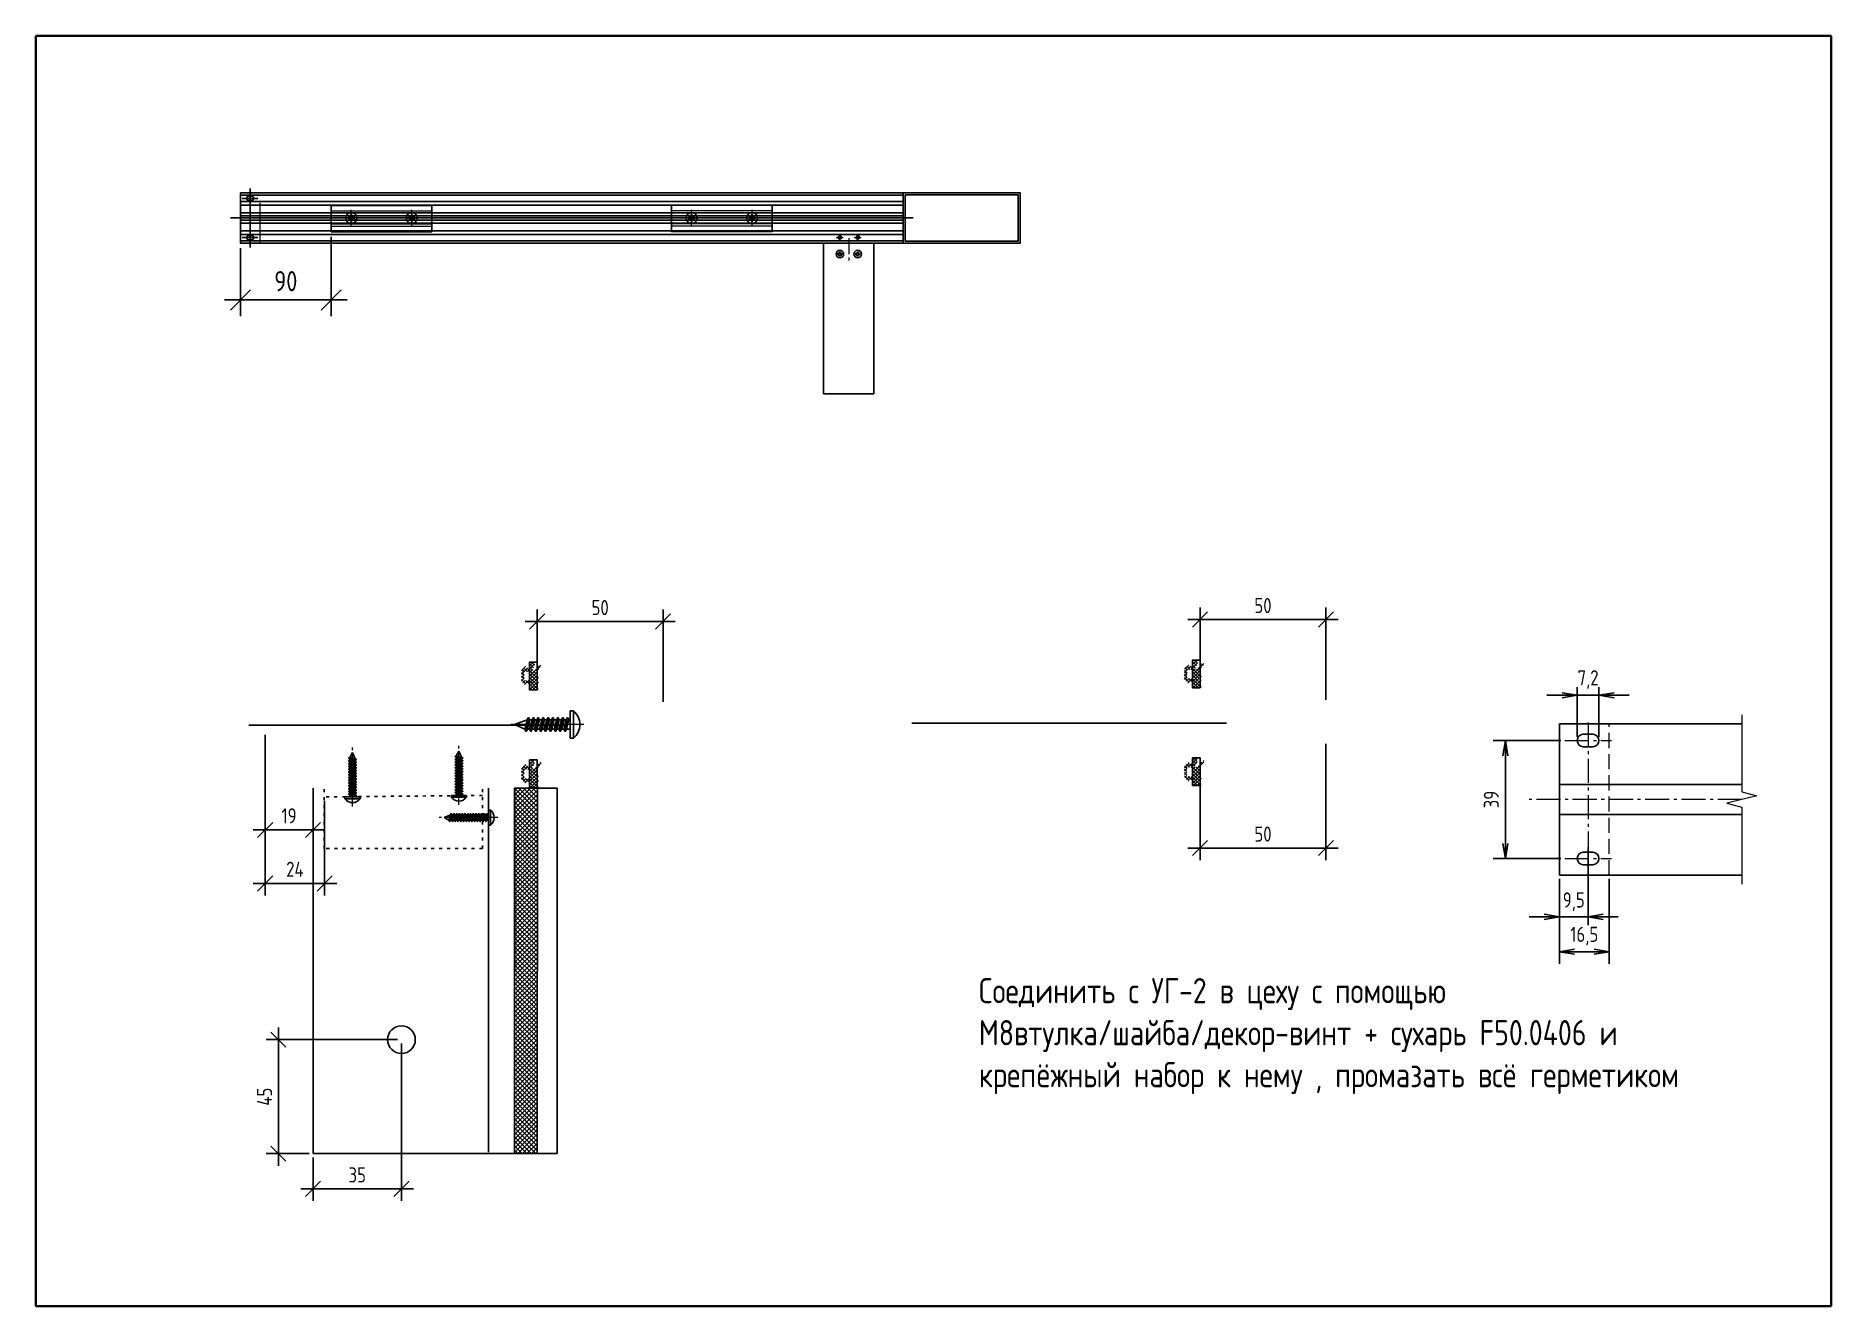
# Model space of a CAD drawing. Header units: millimetres. Extents: x 81 to 148571, y -49 to 131555.
# Drawn here: x 29060 to 30842, y 32188 to 33448 of the extents above; entities that cross this region are included whole.
import ezdxf

# ---------------------------------------------------------------- set-up
doc = ezdxf.new("R2010")
doc.units = ezdxf.units.MM
for name, pattern in [('CENTER', [50.8, 31.75, -6.35, 6.35, -6.35]), ('GOST2.303 4', [7, 5, -2, 0]), ('GOST2.303 6', [12, 8, -1.5, 1, -1.5]), ('OGLT1', [4, 1.5, -2.5])]:
    doc.linetypes.add(name, pattern=pattern)
for name, color, linetype, lineweight in [('F50 (Ригель)', 4, 'Continuous', 30), ('Оси', 1, 'GOST2.303 6', 18), ('Размеры', 7, 'Continuous', 25), ('Тонкая', 7, 'Continuous', 0), ('Уплотнитель', 3, 'Continuous', 25)]:
    doc.layers.add(name, color=color, linetype=linetype, lineweight=lineweight)
doc.layers.add('printme', color=5, linetype='Continuous', lineweight=40, plot=False)
for name, color, linetype in [('Крепеж', 7, 'Continuous'), ('Опоры_под_стекло', 242, 'Continuous'), ('РАЗМЕРЫ-ВЫНОСКИ', 4, 'Continuous'), ('Сухари', 7, 'Continuous')]:
    doc.layers.add(name, color=color, linetype=linetype)
doc.styles.add('GOST 2.304', font='CS_Gost2304.shx')
doc.styles.get("Standard").update_dxf_attribs({"font": 'arial.ttf'})
doc.styles.add('ГОСТ 2.304', font='CS_Gost2304.shx')
doc.dimstyles.new('ISO-25', dxfattribs={"dimtxt": 2.5, "dimasz": 2.5, "dimexe": 1.25, "dimexo": 0.625, "dimtad": 1, "dimtxsty": 'Standard', "dimcen": 2.5, "dimadec": 0, "dimazin": 0, "dimtfac": 1, "dimtmove": 0, "dimatfit": 3, "dimfxl": 1, "dimarcsym": 0})
doc.dimstyles.new('СПДС', dxfattribs={"dimscale": 100, "dimtxt": 2.5, "dimasz": 2.5, "dimexe": 2, "dimexo": 0.625, "dimgap": 1, "dimtad": 1, "dimdec": 0, "dimtxsty": 'ГОСТ 2.304', "dimblk": 'OBLIQUE', "dimblk1": 'OBLIQUE', "dimblk2": 'OBLIQUE', "dimcen": 2.5, "dimdle": 2, "dimadec": 0, "dimazin": 2, "dimtfac": 0.75, "dimtdec": 4, "dimtmove": 1, "dimatfit": 3, "dimfxl": 1, "dimtfill": 1, "dimtolj": 1, "dimarcsym": 1})

msp = doc.modelspace()

# ---------------------------------------------------------------- blocks, each defined once
blk = doc.blocks.new('_Oblique')
at = {"color": 0, "linetype": 'ByBlock', "lineweight": -2}
blk.add_line((-0.5, -0.5), (0.5, 0.5), dxfattribs=at)
blk = doc.blocks.new('*D114')
at = {"color": 0, "lineweight": -2, "ltscale": 40, "transparency": 16777216}
for p, q in [((30340.4, 32745.9), (30340.4, 32630.6)), ((30215.4, 32705.1), (30215.4, 32630.6)), ((30352.4, 32642.6), (30203.4, 32642.6))]:
    blk.add_line(p, q, dxfattribs=at)
at = {"layer": 'Defpoints', "color": 0, "ltscale": 40}
for p in [(30340.4, 32749.6), (30215.4, 32708.9), (30215.4, 32642.6)]:
    blk.add_point(p, dxfattribs=at)
at = {"color": 0, "lineweight": -2, "ltscale": 40, "transparency": 16777216, "xscale": 15, "yscale": 15, "zscale": 15, "rotation": 180}
blk.add_blockref('_Oblique', (30215.4, 32642.6), dxfattribs=at)
at = {"color": 0, "lineweight": -2, "ltscale": 40, "transparency": 16777216, "xscale": 15, "yscale": 15, "zscale": 15}
blk.add_blockref('_Oblique', (30340.4, 32642.6), dxfattribs=at)
at = {"color": 0, "ltscale": 40, "transparency": 16777216, "insert": (30277.9, 32656.4), "char_height": 15, "attachment_point": 5, "style": 'ГОСТ 2.304', "bg_fill": 3, "box_fill_scale": 1.1, "bg_fill_color": 256, "bg_fill_true_color": 13158600, "bg_fill_transparency": 0}
blk.add_mtext('\\A1;50', dxfattribs=at)
blk = doc.blocks.new('*U54')
at = {"layer": 'Уплотнитель'}
h = blk.add_hatch(dxfattribs=at)
h.set_pattern_fill('ANSI37', color=256, scale=0.3)
h.set_pattern_definition([(45, (8005.3251, 5308.8052), (-0.67351921, 0.67351921), []), (135, (8005.3251, 5308.8052), (-0.67351921, -0.67351921), [])])
h.paths.add_polyline_path([(3.2, -3.47, 0.224221), (3.05, -3.16), (1.75, -1.83, 0.633692), (1.5, -1.95), (1.5, -2.25, -0.414214), (1.35, -2.4), (0.1, -2.4, -0.788084), (-0.08, -1.64, 0.281861), (0, -1.51), (0, 0), (-1.75, 0, 0.414214), (-2, -0.25), (-2, -1.18), (-1.1, -3.3, -0.761638), (-1.56, -3.66, -0.111738), (-3.65, -1.25, 1.038778), (-4.44, -1.76, 0.038349), (-3.92, -2.53, -0.12084), (-2.49, -5.23, -0.266455), (-2.63, -5.55), (-3.37, -6.05, 0.527864), (-3.37, -6.55), (-2.63, -7.05, -0.527864), (-2.63, -7.55), (-3.37, -8.05, 0.537008), (-3.36, -8.55), (-2.64, -9.02, -0.44915), (-2.57, -9.46), (-3.43, -10.51, 0.633764), (-3.2, -11), (0, -11), (0, -9.49, 0.281861), (-0.08, -9.36, -0.788084), (0.1, -8.6), (1.35, -8.6, -0.414214), (1.5, -8.75), (1.5, -9.05, 0.633692), (1.75, -9.17), (3.05, -7.84, 0.224221), (3.2, -7.53)])
h.paths.add_polyline_path([(0, -4.7, -0.414214), (1, -3.7), (1.7, -3.7, -0.414214), (2.2, -4.2), (2.2, -6.8, -0.414214), (1.7, -7.3), (0.5, -7.3, -0.414214), (0, -6.8)], flags=16)
at = {"layer": 'Defpoints', "color": 252}
blk.add_lwpolyline([(0, -11), (-3, -11), (-3, 0), (0, 0), (0, -11)], dxfattribs=at)
blk = doc.blocks.new('*D115')
at = {"color": 0, "lineweight": -2, "ltscale": 40, "transparency": 16777216}
for p, q in [((30215.4, 32805.3), (30215.4, 32881.3)), ((30340.4, 32789.5), (30340.4, 32881.3)), ((30352.4, 32869.3), (30203.4, 32869.3))]:
    blk.add_line(p, q, dxfattribs=at)
at = {"layer": 'Defpoints', "color": 0, "ltscale": 40}
for p in [(30215.4, 32869.3), (30215.4, 32801.6), (30340.4, 32785.8)]:
    blk.add_point(p, dxfattribs=at)
at = {"color": 0, "lineweight": -2, "ltscale": 40, "transparency": 16777216, "xscale": 15, "yscale": 15, "zscale": 15, "rotation": 180}
blk.add_blockref('_Oblique', (30215.4, 32869.3), dxfattribs=at)
at = {"color": 0, "lineweight": -2, "ltscale": 40, "transparency": 16777216, "xscale": 15, "yscale": 15, "zscale": 15}
blk.add_blockref('_Oblique', (30340.4, 32869.3), dxfattribs=at)
at = {"color": 0, "ltscale": 40, "transparency": 16777216, "insert": (30277.9, 32883.1), "char_height": 15, "attachment_point": 5, "style": 'ГОСТ 2.304', "bg_fill": 3, "box_fill_scale": 1.1, "bg_fill_color": 256, "bg_fill_true_color": 13158600, "bg_fill_transparency": 0}
blk.add_mtext('\\A1;50', dxfattribs=at)
blk = doc.blocks.new('*U119')
blk.add_lwpolyline([(0, 122.47), (0, -2.53)])
blk = doc.blocks.new('5.5 DIN7981_DIN7982 (в плане)')
at = {"layer": 'Крепеж'}
blk.add_lwpolyline([(-2.7, 0.9), (-2.7, -0.9), (-0.9, -0.9), (-0.9, -2.7), (0.9, -2.7), (0.9, -0.9), (2.7, -0.9), (2.7, 0.9), (0.9, 0.9), (0.9, 2.7), (-0.9, 2.7), (-0.9, 0.9)], close=True, dxfattribs=at)
blk.add_circle((0, 0), 5.4, dxfattribs=at)
blk = doc.blocks.new('*U45')
at = {"layer": 'Опоры_под_стекло', "ltscale": 4}
for p, q in [((0, 13.7), (0, -12.4)), ((100, 13.7), (100, -12.4))]:
    blk.add_line(p, q, dxfattribs=at)
at = {"layer": 'Опоры_под_стекло', "lineweight": 15, "ltscale": 4}
for p, q in [((0, 13.7), (100, 13.7)), ((0, -12.4), (100, -12.4))]:
    blk.add_line(p, q, dxfattribs=at)
at = {"layer": 'Опоры_под_стекло', "color": 1, "lineweight": 15, "ltscale": 4}
for p, q in [((0, 8), (100, 8)), ((0, 5.8), (100, 5.8)), ((0, -7.1), (100, -7.1))]:
    blk.add_line(p, q, dxfattribs=at)
at = {"layer": 'Оси'}
for points in [[(11.9, 0), (28.1, 0)], [(20, 8.1), (20, -8.1)], [(80, 8.1), (80, -8.1)], [(71.9, 0), (88.1, 0)]]:
    blk.add_lwpolyline(points, dxfattribs=at)
at = {"layer": 'Крепеж'}
for p in [(20, 0), (80, 0)]:
    blk.add_blockref('5.5 DIN7981_DIN7982 (в плане)', p, dxfattribs=at)
blk = doc.blocks.new('*D116')
at = {"color": 0, "lineweight": -2, "ltscale": 7.5, "transparency": 16777216}
for p, q in [((29262.9, 33237.6), (29262.9, 33170.3)), ((29352.9, 33248.9), (29352.9, 33170.3)), ((29246.9, 33186.3), (29368.9, 33186.3))]:
    blk.add_line(p, q, dxfattribs=at)
at = {"layer": 'Defpoints', "color": 0, "ltscale": 7.5}
for p in [(29352.9, 33253.9), (29262.9, 33242.6), (29352.9, 33186.3)]:
    blk.add_point(p, dxfattribs=at)
at = {"color": 0, "lineweight": -2, "ltscale": 7.5, "transparency": 16777216, "xscale": 20, "yscale": 20, "zscale": 20, "rotation": 180}
blk.add_blockref('_Oblique', (29262.9, 33186.3), dxfattribs=at)
at = {"color": 0, "lineweight": -2, "ltscale": 7.5, "transparency": 16777216, "xscale": 20, "yscale": 20, "zscale": 20}
blk.add_blockref('_Oblique', (29352.9, 33186.3), dxfattribs=at)
at = {"color": 0, "ltscale": 7.5, "transparency": 16777216, "insert": (29307.9, 33204.9), "char_height": 20, "attachment_point": 5, "style": 'ГОСТ 2.304', "bg_fill": 3, "box_fill_scale": 1.1, "bg_fill_color": 256, "bg_fill_true_color": 13158600, "bg_fill_transparency": 0}
blk.add_mtext('\\A1;90', dxfattribs=at)
blk = doc.blocks.new('5.5x22 DIN 7981', base_point=(627.64, 481.57))
for p, q in [((627.64, 486.97), (626.32, 486.97)), ((626.32, 476.17), (626.32, 486.97)), ((627.64, 476.17), (627.64, 486.97)), ((627.64, 483.4), (628.08, 483.4)), ((627.64, 479.74), (627.64, 483.4)), ((627.64, 479.74), (629.05, 479.74)), ((629.14, 483.4), (630.02, 483.4)), ((630.11, 479.74), (630.99, 479.74)), ((631.08, 483.4), (631.96, 483.4)), ((632.05, 479.74), (632.93, 479.74)), ((633.02, 483.4), (633.9, 483.4)), ((633.99, 479.74), (634.87, 479.74)), ((634.96, 483.4), (635.84, 483.4)), ((635.93, 479.74), (636.81, 479.74)), ((636.9, 483.4), (637.78, 483.4)), ((637.87, 479.74), (638.75, 479.74)), ((638.84, 483.4), (639.72, 483.4)), ((639.81, 479.74), (640.69, 479.74)), ((640.78, 483.4), (641.66, 483.4)), ((641.75, 479.74), (642.63, 479.74)), ((642.72, 483.4), (643.6, 483.4)), ((643.69, 479.74), (644.57, 479.74)), ((644.65, 483.4), (649.64, 481.57)), ((645.62, 479.74), (649.64, 481.57)), ((627.64, 476.17), (626.32, 476.17))]:
    blk.add_line(p, q)
at = {"color": 1, "linetype": 'CENTER', "lineweight": 18, "ltscale": 0.2}
blk.add_lwpolyline([(622.1, 481.57), (651.1, 481.57)], dxfattribs=at)
for points in [[(628.61, 484.32), (629.58, 478.82), (629.05, 479.74), (628.08, 483.4), (628.61, 484.32), (629.14, 483.4), (630.11, 479.74), (629.58, 478.82)], [(630.55, 484.32), (631.52, 478.82), (630.99, 479.74), (630.02, 483.4), (630.55, 484.32), (631.08, 483.4), (632.05, 479.74), (631.52, 478.82)], [(632.49, 484.32), (633.46, 478.82), (632.93, 479.74), (631.96, 483.4), (632.49, 484.32), (633.02, 483.4), (633.99, 479.74), (633.46, 478.82)], [(634.43, 484.32), (635.4, 478.82), (634.87, 479.74), (633.9, 483.4), (634.43, 484.32), (634.96, 483.4), (635.93, 479.74), (635.4, 478.82)], [(636.37, 484.32), (637.34, 478.82), (636.81, 479.74), (635.84, 483.4), (636.37, 484.32), (636.9, 483.4), (637.87, 479.74), (637.34, 478.82)], [(638.31, 484.32), (639.28, 478.82), (638.75, 479.74), (637.78, 483.4), (638.31, 484.32), (638.84, 483.4), (639.81, 479.74), (639.28, 478.82)], [(640.25, 484.32), (641.22, 478.82), (640.69, 479.74), (639.72, 483.4), (640.25, 484.32), (640.78, 483.4), (641.75, 479.74), (641.22, 478.82)], [(642.19, 484.32), (643.16, 478.82), (642.63, 479.74), (641.66, 483.4), (642.19, 484.32), (642.72, 483.4), (643.69, 479.74), (643.16, 478.82)], [(644.13, 484.32), (645.1, 478.82), (644.57, 479.74), (643.6, 483.4), (644.13, 484.32), (644.65, 483.4), (645.62, 479.74), (645.1, 478.82)]]:
    blk.add_lwpolyline(points)
blk.add_arc((630.54, 481.57), 6.85, 128.00723, 231.9927)
blk = doc.blocks.new('*U47')
at = {"rotation": 270}
blk.add_blockref('5.5x22 DIN 7981', (0, 0), dxfattribs=at)
blk = doc.blocks.new('*D117')
at = {"color": 0, "lineweight": -2, "ltscale": 40, "transparency": 16777216}
for p, q in [((29557.4, 32803.3), (29557.4, 32879.3)), ((29682.4, 32787.5), (29682.4, 32879.3)), ((29694.4, 32867.3), (29545.4, 32867.3))]:
    blk.add_line(p, q, dxfattribs=at)
at = {"layer": 'Defpoints', "color": 0, "ltscale": 40}
for p in [(29557.4, 32867.3), (29557.4, 32799.5), (29682.4, 32783.8)]:
    blk.add_point(p, dxfattribs=at)
at = {"color": 0, "lineweight": -2, "ltscale": 40, "transparency": 16777216, "xscale": 15, "yscale": 15, "zscale": 15, "rotation": 180}
blk.add_blockref('_Oblique', (29557.4, 32867.3), dxfattribs=at)
at = {"color": 0, "lineweight": -2, "ltscale": 40, "transparency": 16777216, "xscale": 15, "yscale": 15, "zscale": 15}
blk.add_blockref('_Oblique', (29682.4, 32867.3), dxfattribs=at)
at = {"color": 0, "ltscale": 40, "transparency": 16777216, "insert": (29619.9, 32881.1), "char_height": 15, "attachment_point": 5, "style": 'ГОСТ 2.304', "bg_fill": 3, "box_fill_scale": 1.1, "bg_fill_color": 256, "bg_fill_true_color": 13158600, "bg_fill_transparency": 0}
blk.add_mtext('\\A1;50', dxfattribs=at)
blk = doc.blocks.new('_Open')
at = {"color": 0, "linetype": 'ByBlock', "lineweight": -2}
for p, q in [((-1, 0.17), (0, 0)), ((-1, -0.17), (0, 0)), ((0, 0), (-1, 0))]:
    blk.add_line(p, q, dxfattribs=at)
blk = doc.blocks.new('*D51')
at = {"layer": 'Defpoints', "color": 0, "ltscale": 2, "transparency": 16777216}
for p in [(-7, -9.5), (-16.5, -20)]:
    blk.add_point(p, dxfattribs=at)
at = {"layer": 'Размеры', "color": 0, "lineweight": -2, "ltscale": 2, "transparency": 16777216}
for p, q in [((-7, -10.75), (-7, -37.79)), ((-16.5, -21.25), (-16.5, -37.79)), ((-21.5, -33.79), (-26.5, -33.79)), ((-2, -33.79), (3, -33.79))]:
    blk.add_line(p, q, dxfattribs=at)
at = {"layer": 'Размеры', "color": 0, "ltscale": 2, "transparency": 16777216, "insert": (-11.75, -28.79), "char_height": 5, "attachment_point": 5, "style": 'GOST 2.304', "bg_fill": 3, "box_fill_scale": 1.1, "bg_fill_color": 256, "bg_fill_true_color": 13158600, "bg_fill_transparency": 0}
blk.add_mtext('\\A1;9,5', dxfattribs=at)
at = {"layer": 'Defpoints', "color": 0, "ltscale": 2, "transparency": 16777216}
blk.add_point((-7, -33.79), dxfattribs=at)
at = {"layer": 'Размеры', "color": 0, "lineweight": -2, "ltscale": 2, "transparency": 16777216}
blk.add_line((-16.5, -33.79), (-7, -33.79), dxfattribs=at)
at = {"layer": 'Размеры', "color": 0, "lineweight": -2, "ltscale": 2, "transparency": 16777216, "xscale": 5, "yscale": 5, "zscale": 5}
blk.add_blockref('_Open', (-16.5, -33.79), dxfattribs=at)
at = {"layer": 'Размеры', "color": 0, "lineweight": -2, "ltscale": 2, "transparency": 16777216, "xscale": 5, "yscale": 5, "zscale": 5, "rotation": 180}
blk.add_blockref('_Open', (-7, -33.79), dxfattribs=at)
blk = doc.blocks.new('*D53')
at = {"layer": 'Defpoints', "color": 0, "ltscale": 5, "transparency": 16777216}
for p in [(-10.6, 24.5), (-3.4, 24.5)]:
    blk.add_point(p, dxfattribs=at)
at = {"layer": 'Размеры', "color": 0, "lineweight": -2, "ltscale": 5, "transparency": 16777216}
for p, q in [((-10.6, 25.75), (-10.6, 43.46)), ((-3.4, 25.75), (-3.4, 43.46)), ((-15.6, 39.46), (-20.6, 39.46)), ((1.6, 39.46), (6.6, 39.46))]:
    blk.add_line(p, q, dxfattribs=at)
at = {"layer": 'Размеры', "color": 0, "ltscale": 5, "transparency": 16777216, "insert": (-7, 44.65), "char_height": 5, "attachment_point": 5, "style": 'ГОСТ 2.304', "bg_fill": 3, "box_fill_scale": 1.1, "bg_fill_color": 256, "bg_fill_true_color": 13158600, "bg_fill_transparency": 0}
blk.add_mtext('\\A1;7,2', dxfattribs=at)
at = {"layer": 'Defpoints', "color": 0, "ltscale": 5, "transparency": 16777216}
blk.add_point((-3.4, 39.46), dxfattribs=at)
at = {"layer": 'Размеры', "color": 0, "lineweight": -2, "ltscale": 5, "transparency": 16777216}
blk.add_line((-10.6, 39.46), (-3.4, 39.46), dxfattribs=at)
at = {"layer": 'Размеры', "color": 0, "lineweight": -2, "ltscale": 5, "transparency": 16777216, "xscale": 5, "yscale": 5, "zscale": 5}
blk.add_blockref('_Open', (-10.6, 39.46), dxfattribs=at)
at = {"layer": 'Размеры', "color": 0, "lineweight": -2, "ltscale": 5, "transparency": 16777216, "xscale": 5, "yscale": 5, "zscale": 5, "rotation": 180}
blk.add_blockref('_Open', (-3.4, 39.46), dxfattribs=at)
blk = doc.blocks.new('*D50')
at = {"layer": 'Defpoints', "color": 0, "ltscale": 2, "transparency": 16777216}
for p in [(-16.5, -20), (0, -20), (0, -45.32)]:
    blk.add_point(p, dxfattribs=at)
at = {"layer": 'Размеры', "color": 0, "lineweight": -2, "ltscale": 2, "transparency": 16777216}
for p, q in [((-16.5, -21.25), (-16.5, -49.32)), ((0, -21.25), (0, -49.32)), ((-11.5, -45.32), (-5, -45.32))]:
    blk.add_line(p, q, dxfattribs=at)
at = {"layer": 'Размеры', "color": 0, "ltscale": 2, "transparency": 16777216, "insert": (-8.25, -40.17), "char_height": 5, "attachment_point": 5, "style": 'GOST 2.304', "bg_fill": 3, "box_fill_scale": 1.1, "bg_fill_color": 256, "bg_fill_true_color": 13158600, "bg_fill_transparency": 0}
blk.add_mtext('\\A1;16,5', dxfattribs=at)
at = {"layer": 'Размеры', "color": 0, "lineweight": -2, "ltscale": 2, "transparency": 16777216, "xscale": 5, "yscale": 5, "zscale": 5, "rotation": 180}
blk.add_blockref('_Open', (-16.5, -45.32), dxfattribs=at)
at = {"layer": 'Размеры', "color": 0, "lineweight": -2, "ltscale": 2, "transparency": 16777216, "xscale": 5, "yscale": 5, "zscale": 5}
blk.add_blockref('_Open', (0, -45.32), dxfattribs=at)
blk = doc.blocks.new('*D52')
at = {"layer": 'Defpoints', "color": 0, "ltscale": 2, "transparency": 16777216}
for p in [(-34.38, 24.5), (-14.73, 24.5), (-14.73, -14.5)]:
    blk.add_point(p, dxfattribs=at)
at = {"layer": 'Размеры', "color": 0, "lineweight": -2, "ltscale": 2, "transparency": 16777216}
for p, q in [((-15.98, 24.5), (-38.38, 24.5)), ((-34.38, -9.5), (-34.38, 19.5)), ((-15.98, -14.5), (-38.38, -14.5))]:
    blk.add_line(p, q, dxfattribs=at)
at = {"layer": 'Размеры', "color": 0, "lineweight": -2, "ltscale": 2, "transparency": 16777216, "xscale": 5, "yscale": 5, "zscale": 5}
for p, rotation in [((-34.38, 24.5), 90), ((-34.38, -14.5), 270)]:
    blk.add_blockref('_Open', p, dxfattribs=dict(at, rotation=rotation))
at = {"layer": 'Размеры', "color": 0, "ltscale": 2, "transparency": 16777216, "insert": (-39.02, 5), "char_height": 5, "attachment_point": 5, "rotation": 90, "style": 'GOST 2.304', "bg_fill": 3, "box_fill_scale": 1.1, "bg_fill_color": 256, "bg_fill_true_color": 13158600, "bg_fill_transparency": 0}
blk.add_mtext('\\A1;39', dxfattribs=at)
blk = doc.blocks.new('*U56')
at = {"layer": 'Оси', "ltscale": 0.16}
for p, q in [((-2.5, 8.9), (-8.5, 8.9)), ((-8.5, -8.9), (-2.5, -8.9)), ((-5.5, -12.6), (-5.5, -5.1))]:
    blk.add_line(p, q, dxfattribs=at)
at = {"layer": 'Оси', "color": 1, "linetype": 'Continuous', "lineweight": 18, "ltscale": 0.16}
blk.add_line((-5.5, 5.3), (-5.5, 12.4), dxfattribs=at)
at = {"layer": 'Оси', "linetype": 'CENTER', "lineweight": 18, "ltscale": 0.5}
blk.add_line((-4.8, 0), (17.3, 0), dxfattribs=at)
at = {"layer": 'Сухари', "color": 1, "lineweight": 25}
for centre in [(-5.5, 8.9), (-5.5, -8.9)]:
    blk.add_circle(centre, 1.65, dxfattribs=at)
blk = doc.blocks.new('3.9 DIN7981_DIN7982 (в плане)')
at = {"layer": 'Крепеж'}
blk.add_lwpolyline([(1.875, -0.625), (1.875, 0.625), (0.625, 0.625), (0.625, 1.875), (-0.625, 1.875), (-0.625, 0.625), (-1.875, 0.625), (-1.875, -0.625), (-0.625, -0.625), (-0.625, -1.875), (0.625, -1.875), (0.625, -0.625)], close=True, dxfattribs=at)
blk.add_circle((0, 0), 3.75, dxfattribs=at)
blk = doc.blocks.new('3.9x22 DIN 7981', base_point=(538.74, 515.79))
for p, q in [((538.74, 519.54), (537.81, 519.54)), ((537.81, 512.04), (537.81, 519.54)), ((538.74, 512.04), (538.74, 519.54)), ((538.74, 517.09), (539.05, 517.09)), ((538.74, 514.49), (538.74, 517.09)), ((539.8, 517.09), (540.43, 517.09)), ((541.18, 517.09), (541.8, 517.09)), ((542.55, 517.09), (543.18, 517.09)), ((543.93, 517.09), (544.55, 517.09)), ((545.31, 517.09), (545.93, 517.09)), ((546.68, 517.09), (547.31, 517.09)), ((548.06, 517.09), (548.68, 517.09)), ((549.43, 517.09), (550.06, 517.09)), ((550.81, 517.09), (551.43, 517.09)), ((552.18, 517.09), (552.81, 517.09)), ((553.56, 517.09), (554.18, 517.09)), ((554.93, 517.09), (555.56, 517.09)), ((556.31, 517.09), (556.93, 517.09)), ((557.68, 517.09), (560.74, 515.79)), ((538.74, 512.04), (537.81, 512.04)), ((538.74, 514.49), (539.74, 514.49)), ((540.49, 514.49), (541.12, 514.49)), ((541.87, 514.49), (542.49, 514.49)), ((543.24, 514.49), (543.87, 514.49)), ((544.62, 514.49), (545.24, 514.49)), ((545.99, 514.49), (546.62, 514.49)), ((547.37, 514.49), (547.99, 514.49)), ((548.74, 514.49), (549.37, 514.49)), ((550.12, 514.49), (550.74, 514.49)), ((551.49, 514.49), (552.12, 514.49)), ((552.87, 514.49), (553.49, 514.49)), ((554.24, 514.49), (554.87, 514.49)), ((555.62, 514.49), (556.24, 514.49)), ((557, 514.49), (557.62, 514.49)), ((558.37, 514.49), (560.74, 515.79))]:
    blk.add_line(p, q)
for points in [[(539.43, 517.74), (540.12, 513.84), (539.74, 514.49), (539.05, 517.09), (539.43, 517.74), (539.8, 517.09), (540.49, 514.49), (540.12, 513.84)], [(540.8, 517.74), (541.49, 513.84), (541.12, 514.49), (540.43, 517.09), (540.8, 517.74), (541.18, 517.09), (541.87, 514.49), (541.49, 513.84)], [(542.18, 517.74), (542.87, 513.84), (542.49, 514.49), (541.8, 517.09), (542.18, 517.74), (542.55, 517.09), (543.24, 514.49), (542.87, 513.84)], [(543.55, 517.74), (544.24, 513.84), (543.87, 514.49), (543.18, 517.09), (543.55, 517.74), (543.93, 517.09), (544.62, 514.49), (544.24, 513.84)], [(544.93, 517.74), (545.62, 513.84), (545.24, 514.49), (544.55, 517.09), (544.93, 517.74), (545.31, 517.09), (545.99, 514.49), (545.62, 513.84)], [(546.31, 517.74), (546.99, 513.84), (546.62, 514.49), (545.93, 517.09), (546.31, 517.74), (546.68, 517.09), (547.37, 514.49), (546.99, 513.84)], [(547.68, 517.74), (548.37, 513.84), (547.99, 514.49), (547.31, 517.09), (547.68, 517.74), (548.06, 517.09), (548.74, 514.49), (548.37, 513.84)], [(549.06, 517.74), (549.74, 513.84), (549.37, 514.49), (548.68, 517.09), (549.06, 517.74), (549.43, 517.09), (550.12, 514.49), (549.74, 513.84)], [(550.43, 517.74), (551.12, 513.84), (550.74, 514.49), (550.06, 517.09), (550.43, 517.74), (550.81, 517.09), (551.49, 514.49), (551.12, 513.84)], [(551.81, 517.74), (552.49, 513.84), (552.12, 514.49), (551.43, 517.09), (551.81, 517.74), (552.18, 517.09), (552.87, 514.49), (552.49, 513.84)], [(553.18, 517.74), (553.87, 513.84), (553.49, 514.49), (552.81, 517.09), (553.18, 517.74), (553.56, 517.09), (554.24, 514.49), (553.87, 513.84)], [(554.56, 517.74), (555.24, 513.84), (554.87, 514.49), (554.18, 517.09), (554.56, 517.74), (554.93, 517.09), (555.62, 514.49), (555.24, 513.84)], [(555.93, 517.74), (556.62, 513.84), (556.24, 514.49), (555.56, 517.09), (555.93, 517.74), (556.31, 517.09), (557, 514.49), (556.62, 513.84)], [(557.31, 517.74), (558, 513.84), (557.62, 514.49), (556.93, 517.09), (557.31, 517.74), (557.68, 517.09), (558.37, 514.49), (558, 513.84)]]:
    blk.add_lwpolyline(points)
blk.add_arc((540.64, 515.79), 4.7, 127.07378, 232.92615)
blk = doc.blocks.new('*U60')
at = {"color": 1, "linetype": 'CENTER', "lineweight": 18, "ltscale": 0.2}
blk.add_lwpolyline([(0, 4.67), (0, -24.55)], dxfattribs=at)
at = {"rotation": 270}
blk.add_blockref('3.9x22 DIN 7981', (0, 0), dxfattribs=at)
blk = doc.blocks.new('*D84')
at = {"color": 0, "lineweight": -2, "ltscale": 40, "transparency": 16777216}
for p, q in [((29418.9, 32452.5), (29288.5, 32452.5)), ((29300.5, 32327.4), (29300.5, 32464.5)), ((29331.1, 32339.4), (29288.5, 32339.4))]:
    blk.add_line(p, q, dxfattribs=at)
at = {"layer": 'Defpoints', "color": 0, "ltscale": 40}
for p in [(29300.5, 32452.5), (29422.7, 32452.5), (29334.9, 32339.4)]:
    blk.add_point(p, dxfattribs=at)
at = {"color": 0, "lineweight": -2, "ltscale": 40, "transparency": 16777216, "xscale": 15, "yscale": 15, "zscale": 15}
for p, rotation in [((29300.5, 32452.5), 90), ((29300.5, 32339.4), 270)]:
    blk.add_blockref('_Oblique', p, dxfattribs=dict(at, rotation=rotation))
at = {"color": 0, "ltscale": 40, "transparency": 16777216, "insert": (29286.7, 32395.9), "char_height": 15, "attachment_point": 5, "rotation": 90, "style": 'ГОСТ 2.304', "bg_fill": 3, "box_fill_scale": 1.1, "bg_fill_color": 256, "bg_fill_true_color": 13158600, "bg_fill_transparency": 0}
blk.add_mtext('\\A1;45', dxfattribs=at)
blk = doc.blocks.new('*D85')
at = {"color": 0, "lineweight": -2, "ltscale": 40, "transparency": 16777216}
for p, q in [((29422.7, 32448.7), (29422.7, 32292.5)), ((29334.9, 32335.7), (29334.9, 32292.5)), ((29322.9, 32304.5), (29434.7, 32304.5))]:
    blk.add_line(p, q, dxfattribs=at)
at = {"layer": 'Defpoints', "color": 0, "ltscale": 40}
for p in [(29422.7, 32452.5), (29334.9, 32339.4), (29422.7, 32304.5)]:
    blk.add_point(p, dxfattribs=at)
at = {"color": 0, "lineweight": -2, "ltscale": 40, "transparency": 16777216, "xscale": 15, "yscale": 15, "zscale": 15, "rotation": 180}
blk.add_blockref('_Oblique', (29334.9, 32304.5), dxfattribs=at)
at = {"color": 0, "lineweight": -2, "ltscale": 40, "transparency": 16777216, "xscale": 15, "yscale": 15, "zscale": 15}
blk.add_blockref('_Oblique', (29422.7, 32304.5), dxfattribs=at)
at = {"color": 0, "ltscale": 40, "transparency": 16777216, "insert": (29378.8, 32318.3), "char_height": 15, "attachment_point": 5, "style": 'ГОСТ 2.304', "bg_fill": 3, "box_fill_scale": 1.1, "bg_fill_color": 256, "bg_fill_true_color": 13158600, "bg_fill_transparency": 0}
blk.add_mtext('\\A1;35', dxfattribs=at)
blk = doc.blocks.new('*D86')
at = {"color": 0, "lineweight": -2, "ltscale": 40, "transparency": 16777216}
for p, q in [((29287.4, 32738), (29287.4, 32648.5)), ((29334.9, 32681.9), (29334.9, 32648.5)), ((29275.4, 32660.5), (29346.9, 32660.5))]:
    blk.add_line(p, q, dxfattribs=at)
at = {"layer": 'Defpoints', "color": 0, "ltscale": 40}
for p in [(29287.4, 32741.8), (29334.9, 32685.6), (29334.9, 32660.5)]:
    blk.add_point(p, dxfattribs=at)
at = {"color": 0, "lineweight": -2, "ltscale": 40, "transparency": 16777216, "xscale": 15, "yscale": 15, "zscale": 15, "rotation": 180}
blk.add_blockref('_Oblique', (29287.4, 32660.5), dxfattribs=at)
at = {"color": 0, "lineweight": -2, "ltscale": 40, "transparency": 16777216, "xscale": 15, "yscale": 15, "zscale": 15}
blk.add_blockref('_Oblique', (29334.9, 32660.5), dxfattribs=at)
at = {"color": 0, "ltscale": 40, "transparency": 16777216, "insert": (29311.1, 32674.5), "char_height": 15, "attachment_point": 5, "style": 'ГОСТ 2.304', "bg_fill": 3, "box_fill_scale": 1.1, "bg_fill_color": 256, "bg_fill_true_color": 13158600, "bg_fill_transparency": 0}
blk.add_mtext('\\A1;19', dxfattribs=at)
blk = doc.blocks.new('*D87')
at = {"color": 0, "lineweight": -2, "ltscale": 40, "transparency": 16777216}
for p, q in [((29287.4, 32754.9), (29287.4, 32595.4)), ((29346.4, 32689.4), (29346.4, 32595.4)), ((29275.4, 32607.4), (29358.4, 32607.4))]:
    blk.add_line(p, q, dxfattribs=at)
at = {"layer": 'Defpoints', "color": 0, "ltscale": 40}
for p in [(29287.4, 32758.6), (29346.4, 32693.2), (29346.4, 32607.4)]:
    blk.add_point(p, dxfattribs=at)
at = {"color": 0, "lineweight": -2, "ltscale": 40, "transparency": 16777216, "xscale": 15, "yscale": 15, "zscale": 15, "rotation": 180}
blk.add_blockref('_Oblique', (29287.4, 32607.4), dxfattribs=at)
at = {"color": 0, "lineweight": -2, "ltscale": 40, "transparency": 16777216, "xscale": 15, "yscale": 15, "zscale": 15}
blk.add_blockref('_Oblique', (29346.4, 32607.4), dxfattribs=at)
at = {"color": 0, "ltscale": 40, "transparency": 16777216, "insert": (29316.9, 32621.5), "char_height": 15, "attachment_point": 5, "style": 'ГОСТ 2.304', "bg_fill": 3, "box_fill_scale": 1.1, "bg_fill_color": 256, "bg_fill_true_color": 13158600, "bg_fill_transparency": 0}
blk.add_mtext('\\A1;24', dxfattribs=at)
blk = doc.blocks.new('*D135')
at = {"color": 0, "lineweight": -2, "ltscale": 40, "transparency": 16777216}
for p, q in [((37127.3, 32720.3), (37127.3, 32812.1)), ((37252.3, 32736.1), (37252.3, 32812.1)), ((37115.3, 32800.1), (37264.3, 32800.1))]:
    blk.add_line(p, q, dxfattribs=at)
at = {"layer": 'Defpoints', "color": 0, "ltscale": 40}
for p in [(37252.3, 32800.1), (37252.3, 32732.4), (37127.3, 32716.6)]:
    blk.add_point(p, dxfattribs=at)
at = {"layer": 'Defpoints', "color": 0, "ltscale": 2}
blk.add_point((94.8, -9.5), dxfattribs=at)
at = {"layer": 'Размеры', "color": 0, "lineweight": -2, "ltscale": 2, "transparency": 16777216}
for p, q in [((94.8, -10.7), (94.8, -37.8)), ((89.8, -33.8), (84.8, -33.8)), ((104.3, -21.2), (104.3, -37.8)), ((109.3, -33.8), (114.3, -33.8))]:
    blk.add_line(p, q, dxfattribs=at)
at = {"color": 0, "lineweight": -2, "ltscale": 40, "transparency": 16777216, "xscale": 15, "yscale": 15, "zscale": 15, "rotation": 180}
blk.add_blockref('_Oblique', (37127.3, 32800.1), dxfattribs=at)
at = {"color": 0, "lineweight": -2, "ltscale": 40, "transparency": 16777216, "xscale": 15, "yscale": 15, "zscale": 15}
blk.add_blockref('_Oblique', (37252.3, 32800.1), dxfattribs=at)
at = {"color": 0, "ltscale": 40, "transparency": 16777216, "insert": (37189.8, 32813.9), "char_height": 15, "attachment_point": 5, "style": 'ГОСТ 2.304', "bg_fill": 3, "box_fill_scale": 1.1, "bg_fill_color": 256, "bg_fill_true_color": 13158600, "bg_fill_transparency": 0}
blk.add_mtext('\\A1;50', dxfattribs=at)
at = {"layer": 'Размеры', "color": 0, "ltscale": 2, "transparency": 16777216, "insert": (99.5, -28.8), "char_height": 5, "attachment_point": 5, "style": 'GOST 2.304', "bg_fill": 3, "box_fill_scale": 1.1, "bg_fill_color": 256, "bg_fill_true_color": 13158600, "bg_fill_transparency": 0}
blk.add_mtext('\\A1;9,5', dxfattribs=at)
at = {"layer": 'Defpoints', "color": 0, "ltscale": 2}
for p in [(94.8, -33.8), (104.3, -20)]:
    blk.add_point(p, dxfattribs=at)
at = {"layer": 'Размеры', "color": 0, "lineweight": -2, "ltscale": 2, "transparency": 16777216}
blk.add_line((104.3, -33.8), (94.8, -33.8), dxfattribs=at)
at = {"layer": 'Размеры', "color": 0, "lineweight": -2, "ltscale": 2, "transparency": 16777216, "xscale": 5, "yscale": 5, "zscale": 5}
blk.add_blockref('_Open', (94.8, -33.8), dxfattribs=at)
at = {"layer": 'Размеры', "color": 0, "lineweight": -2, "ltscale": 2, "transparency": 16777216, "xscale": 5, "yscale": 5, "zscale": 5, "rotation": 180}
blk.add_blockref('_Open', (104.3, -33.8), dxfattribs=at)
blk = doc.blocks.new('*D136')
at = {"color": 0, "lineweight": -2, "ltscale": 2.5, "transparency": 16777216}
for p, q in [((37447.3, 32766.1), (37447.3, 32800)), ((37522.3, 32700.6), (37522.3, 32800)), ((37534.3, 32788), (37435.3, 32788))]:
    blk.add_line(p, q, dxfattribs=at)
at = {"layer": 'Defpoints', "color": 0, "ltscale": 2.5}
for p in [(37447.3, 32788), (37447.3, 32762.3), (37522.3, 32696.9)]:
    blk.add_point(p, dxfattribs=at)
at = {"layer": 'Defpoints', "color": 0, "ltscale": 5}
for p in [(91.2, 24.5), (98.4, 24.5)]:
    blk.add_point(p, dxfattribs=at)
at = {"layer": 'Размеры', "color": 0, "lineweight": -2, "ltscale": 5, "transparency": 16777216}
for p, q in [((86.2, 39.5), (81.2, 39.5)), ((91.2, 25.7), (91.2, 43.5)), ((98.4, 25.7), (98.4, 43.5)), ((103.4, 39.5), (108.4, 39.5))]:
    blk.add_line(p, q, dxfattribs=at)
at = {"color": 0, "lineweight": -2, "ltscale": 2.5, "transparency": 16777216, "xscale": 15, "yscale": 15, "zscale": 15, "rotation": 180}
blk.add_blockref('_Oblique', (37447.3, 32788), dxfattribs=at)
at = {"color": 0, "lineweight": -2, "ltscale": 2.5, "transparency": 16777216, "xscale": 15, "yscale": 15, "zscale": 15}
blk.add_blockref('_Oblique', (37522.3, 32788), dxfattribs=at)
at = {"color": 0, "ltscale": 2.5, "transparency": 16777216, "insert": (37484.8, 32801.8), "char_height": 15, "attachment_point": 5, "style": 'ГОСТ 2.304', "bg_fill": 3, "box_fill_scale": 1.1, "bg_fill_color": 256, "bg_fill_true_color": 13158600, "bg_fill_transparency": 0}
blk.add_mtext('\\A1;30**', dxfattribs=at)
at = {"layer": 'Размеры', "color": 0, "ltscale": 5, "transparency": 16777216, "insert": (94.8, 44.7), "char_height": 5, "attachment_point": 5, "style": 'ГОСТ 2.304', "bg_fill": 3, "box_fill_scale": 1.1, "bg_fill_color": 256, "bg_fill_true_color": 13158600, "bg_fill_transparency": 0}
blk.add_mtext('\\A1;7,2', dxfattribs=at)
at = {"layer": 'Defpoints', "color": 0, "ltscale": 5}
blk.add_point((91.2, 39.5), dxfattribs=at)
at = {"layer": 'Размеры', "color": 0, "lineweight": -2, "ltscale": 5, "transparency": 16777216}
blk.add_line((98.4, 39.5), (91.2, 39.5), dxfattribs=at)
at = {"layer": 'Размеры', "color": 0, "lineweight": -2, "ltscale": 5, "transparency": 16777216, "xscale": 5, "yscale": 5, "zscale": 5}
blk.add_blockref('_Open', (91.2, 39.5), dxfattribs=at)
at = {"layer": 'Размеры', "color": 0, "lineweight": -2, "ltscale": 5, "transparency": 16777216, "xscale": 5, "yscale": 5, "zscale": 5, "rotation": 180}
blk.add_blockref('_Open', (98.4, 39.5), dxfattribs=at)
blk = doc.blocks.new('*D137')
at = {"color": 0, "lineweight": -2, "ltscale": 2.5, "transparency": 16777216}
for p, q in [((36105.7, 32732.4), (36105.7, 32605)), ((36865, 32732.4), (36865, 32605)), ((36850, 32612.5), (36120.7, 32612.5))]:
    blk.add_line(p, q, dxfattribs=at)
at = {"color": 0, "ltscale": 2.5, "transparency": 16777216}
for points in [[(36120.7, 32615), (36120.7, 32610), (36105.7, 32612.5)], [(36850, 32615), (36850, 32610), (36865, 32612.5)]]:
    blk.add_solid(points, dxfattribs=at)
at = {"layer": 'Defpoints', "color": 0, "ltscale": 2.5}
for p in [(36105.7, 32736.1), (36865, 32736.2), (36105.7, 32612.5)]:
    blk.add_point(p, dxfattribs=at)
at = {"layer": 'Defpoints', "color": 0, "ltscale": 2}
for p in [(87.8, -20), (104.3, -20)]:
    blk.add_point(p, dxfattribs=at)
at = {"layer": 'Размеры', "color": 0, "lineweight": -2, "ltscale": 2, "transparency": 16777216}
for p, q in [((87.8, -21.2), (87.8, -49.3)), ((104.3, -21.2), (104.3, -49.3)), ((99.3, -45.3), (92.8, -45.3))]:
    blk.add_line(p, q, dxfattribs=at)
at = {"color": 0, "ltscale": 2.5, "transparency": 16777216, "insert": (36485.4, 32625.2), "char_height": 15, "attachment_point": 5, "rotation": 0.0028}
blk.add_mtext('1481,5', dxfattribs=at)
at = {"layer": 'Размеры', "color": 0, "ltscale": 2, "transparency": 16777216, "insert": (96, -40.2), "char_height": 5, "attachment_point": 5, "style": 'GOST 2.304', "bg_fill": 3, "box_fill_scale": 1.1, "bg_fill_color": 256, "bg_fill_true_color": 13158600, "bg_fill_transparency": 0}
blk.add_mtext('\\A1;16,5', dxfattribs=at)
at = {"layer": 'Defpoints', "color": 0, "ltscale": 2}
blk.add_point((87.8, -45.3), dxfattribs=at)
at = {"layer": 'Размеры', "color": 0, "lineweight": -2, "ltscale": 2, "transparency": 16777216, "xscale": 5, "yscale": 5, "zscale": 5, "rotation": 180}
blk.add_blockref('_Open', (87.8, -45.3), dxfattribs=at)
at = {"layer": 'Размеры', "color": 0, "lineweight": -2, "ltscale": 2, "transparency": 16777216, "xscale": 5, "yscale": 5, "zscale": 5}
blk.add_blockref('_Open', (104.3, -45.3), dxfattribs=at)
blk = doc.blocks.new('*D138')
at = {"color": 0, "lineweight": -2, "ltscale": 2.5, "transparency": 16777216}
for p, q in [((36221.7, 32855.9), (36221.7, 32933.7)), ((36881.5, 32855.9), (36881.5, 32933.7)), ((36866.5, 32926.2), (36236.7, 32926.2))]:
    blk.add_line(p, q, dxfattribs=at)
at = {"color": 0, "ltscale": 2.5, "transparency": 16777216}
for points in [[(36236.7, 32928.7), (36236.7, 32923.7), (36221.7, 32926.2)], [(36866.5, 32928.7), (36866.5, 32923.7), (36881.5, 32926.2)]]:
    blk.add_solid(points, dxfattribs=at)
at = {"layer": 'Defpoints', "color": 0, "ltscale": 2.5}
for p in [(36221.7, 32926.2), (36221.7, 32852.1), (36881.5, 32852.2)]:
    blk.add_point(p, dxfattribs=at)
at = {"layer": 'Defpoints', "color": 0, "ltscale": 2}
for p in [(102.5, 24.5), (122.1, 24.5), (102.5, -14.5)]:
    blk.add_point(p, dxfattribs=at)
at = {"layer": 'Размеры', "color": 0, "lineweight": -2, "ltscale": 2, "transparency": 16777216}
for p, q in [((103.7, 24.5), (126.1, 24.5)), ((122.1, -9.5), (122.1, 19.5)), ((103.7, -14.5), (126.1, -14.5))]:
    blk.add_line(p, q, dxfattribs=at)
at = {"layer": 'Размеры', "color": 0, "lineweight": -2, "ltscale": 2, "transparency": 16777216, "xscale": 5, "yscale": 5, "zscale": 5}
for p, rotation in [((122.1, 24.5), 90), ((122.1, -14.5), 270)]:
    blk.add_blockref('_Open', p, dxfattribs=dict(at, rotation=rotation))
at = {"color": 0, "ltscale": 2.5, "transparency": 16777216, "insert": (36523.8, 32937.6), "char_height": 15, "attachment_point": 5, "rotation": 0.0032}
blk.add_mtext('1382', dxfattribs=at)
at = {"layer": 'Размеры', "color": 0, "ltscale": 2, "transparency": 16777216, "insert": (117.5, 5), "char_height": 5, "attachment_point": 5, "rotation": 90, "style": 'GOST 2.304', "bg_fill": 3, "box_fill_scale": 1.1, "bg_fill_color": 256, "bg_fill_true_color": 13158600, "bg_fill_transparency": 0}
blk.add_mtext('\\A1;39', dxfattribs=at)
blk = doc.blocks.new('уз 12')
at = {"layer": 'F50 (Ригель)', "lineweight": 25, "ltscale": 2.5}
for p, q in [((-16.5, 30), (-16.5, -20)), ((43.88, 30), (-16.5, 30)), ((43.88, 10), (-16.5, 10)), ((43.88, 0), (-16.5, 0)), ((43.88, -20), (-16.5, -20))]:
    blk.add_line(p, q, dxfattribs=at)
at = {"layer": 'F50 (Ригель)', "linetype": 'GOST2.303 4', "lineweight": 18}
blk.add_line((0, -20), (0, 30), dxfattribs=at)
at = {"layer": 'Оси'}
for p, q in [((-7, 30.48), (-7, -20.48)), ((43.88, 5), (-26.5, 5))]:
    blk.add_line(p, q, dxfattribs=at)
at = {"layer": 'Тонкая', "linetype": 'Continuous'}
blk.add_lwpolyline([(43.88, 33), (43.88, 7.5), (48.88, 6.25), (38.88, 3.75), (43.88, 2.5), (43.88, -23)], dxfattribs=at)
at = {"layer": 'Размеры', "ltscale": 5}
dim = blk.add_linear_dim(base=(-3.4, 39.46), p1=(-10.6, 24.5), p2=(-3.4, 24.5), angle=0, dimstyle='СПДС', override={"dimscale": 2, "dimdec": 1, "dimblk1": 'Open', "dimblk2": 'Open', "dimsah": 1}, dxfattribs=at)
dim.commit()
dim.dimension.update_dxf_attribs({"geometry": '*D53', "text_midpoint": (-7, 39.46), "dimtype": 128})
at = {"layer": 'Размеры', "ltscale": 2}
dim = blk.add_linear_dim(base=(-7, -33.79), p1=(-16.5, -20), p2=(-7, -9.5), angle=0, dimstyle='СПДС', override={"dimscale": 2, "dimdec": 1, "dimtxsty": 'GOST 2.304', "dimblk1": 'Open', "dimblk2": 'Open', "dimsah": 1}, dxfattribs=at)
dim.commit()
dim.dimension.update_dxf_attribs({"geometry": '*D51', "text_midpoint": (-11.75, -33.79), "dimtype": 128})
at = {"layer": 'F50 (Ригель)', "lineweight": 25, "ltscale": 2.5}
for points in [[(-8.6, 22.4, -0.953514), (-8.6, 26.6), (-5.4, 26.6, -0.953514), (-5.4, 22.4)], [(-8.6, -12.4, 0.953514), (-8.6, -16.6), (-5.4, -16.6, 0.953514), (-5.4, -12.4)]]:
    blk.add_lwpolyline(points, format="xyb", close=True, dxfattribs=at)
at = {"layer": 'Оси'}
for points in [[(-14.73, 24.5), (0.73, 24.5)], [(-14.73, -14.5), (0.73, -14.5)]]:
    blk.add_lwpolyline(points, dxfattribs=at)
at = {"layer": 'Размеры', "ltscale": 2}
dim = blk.add_linear_dim(base=(0, -45.32), p1=(-16.5, -20), p2=(0, -20), angle=0, dimstyle='СПДС', override={"dimscale": 2, "dimdec": 1, "dimtxsty": 'GOST 2.304', "dimblk1": 'Open', "dimblk2": 'Open', "dimsah": 1}, dxfattribs=at)
dim.commit()
dim.dimension.update_dxf_attribs({"geometry": '*D50', "text_midpoint": (-8.25, -45.32), "dimtype": 128})
dim = blk.add_linear_dim(base=(-34.38, 24.5), p1=(-14.73, -14.5), p2=(-14.73, 24.5), angle=90, dimstyle='СПДС', override={"dimscale": 2, "dimtxsty": 'GOST 2.304', "dimblk1": 'Open', "dimblk2": 'Open', "dimsah": 1}, dxfattribs=at)
dim.commit()
dim.dimension.update_dxf_attribs({"geometry": '*D52', "text_midpoint": (-39.02, 5)})

# ---------------------------------------------------------------- dimensions: what is measured, and where the dimension line sits
at = {"ltscale": 40}
dim = msp.add_linear_dim(base=(30215.388, 32642.551), p1=(30340.388, 32749.632), p2=(30215.388, 32708.886), angle=180, dimstyle='СПДС', override={"dimscale": 6, "dimlfac": 0.4}, dxfattribs=at)
dim.commit()
dim.dimension.update_dxf_attribs({"geometry": '*D114', "text_midpoint": (30277.888, 32656.362)})

# ---------------------------------------------------------------- hatches: boundary and pattern name
at = {"ltscale": 2.5}
h = msp.add_hatch(dxfattribs=at)
h.set_pattern_fill('ANSI37', color=3)
h.set_pattern_definition([(45, (81066.932, 79602.4), (-2.24506403, 2.24506403), []), (135, (81066.932, 79602.4), (-2.24506403, -2.24506403), [])])
h.paths.add_polyline_path([(29534.852, 32339.408), (29557.476, 32339.408), (29557.756, 32702.04), (29535.132, 32702.04)])

# ---------------------------------------------------------------- linework, layer by layer
at = {"color": 252, "lineweight": 25, "ltscale": 8}
for p, q in [((29262.919, 33290.073, 40912), (29516.353, 33290.073, 40912)), ((29295.193, 33290.073, 40912), (29920.709, 33290.073, 40912)), ((29262.919, 33284.073, 40912), (29516.353, 33284.073, 40912)), ((29262.919, 33280.273, 40912), (29516.353, 33280.273, 40912)), ((29297.245, 33284.073, 40912), (29920.709, 33284.073, 40912)), ((29297.736, 33280.273, 40912), (29920.709, 33280.273, 40912)), ((29262.919, 33269.573, 40912), (29518.353, 33269.573, 40912)), ((29262.919, 33265.573, 40912), (29514.353, 33265.573, 40912)), ((29262.919, 33254.873, 40912), (29516.353, 33254.873, 40912)), ((29297.736, 33254.873, 40912), (29920.709, 33254.873, 40912)), ((29297.771, 33269.573, 40912), (29920.709, 33269.573, 40912)), ((29297.771, 33265.573, 40912), (29920.709, 33265.573, 40912)), ((29262.919, 33251.073, 40912), (29516.353, 33251.073, 40912)), ((29262.919, 33245.073, 40912), (29516.353, 33245.073, 40912)), ((29295.193, 33245.073, 40912), (29920.709, 33245.073, 40912)), ((29297.245, 33251.073, 40912), (29920.709, 33251.073, 40912))]:
    msp.add_line(p, q, dxfattribs=at)
at = {"color": 3, "ltscale": 8}
for p, q in [((29272.419, 33296.862, 40912), (29272.419, 33238.284, 40912)), ((29516.353, 33267.573, 40912), (29252.919, 33267.573, 40912)), ((29930.709, 33267.573, 40912), (29297.771, 33267.573, 40912))]:
    msp.add_line(p, q, dxfattribs=at)
at = {"color": 252, "linetype": 'GOST2.303 4', "lineweight": 18, "ltscale": 8}
msp.add_line((29282.419, 33242.573, 40912), (29282.419, 33292.573, 40912), dxfattribs=at)
at = {"ltscale": 2.5}
for p, q in [((29920.709, 33292.573, 40912), (30036.709, 33292.573, 40912)), ((30036.709, 33242.573, 40912), (30036.709, 33292.573, 40912)), ((29841.71, 33242.573, 40912), (29891.71, 33242.573, 40912)), ((29920.709, 33242.573, 40912), (30036.709, 33242.573, 40912))]:
    msp.add_line(p, q, dxfattribs=at)
at = {"lineweight": 25, "ltscale": 8}
for p, q in [((29920.709, 33272.573, 40912), (29262.919, 33272.573, 40912)), ((29516.353, 33262.573, 40912), (29262.919, 33262.573, 40912)), ((29920.709, 33262.573, 40912), (29297.771, 33262.573, 40912))]:
    msp.add_line(p, q, dxfattribs=at)
at = {"color": 5, "ltscale": 4}
for p, q in [((29841.71, 33093.057, 40912), (29841.71, 33242.573, 40912)), ((29891.71, 33242.573, 40912), (29891.71, 33093.057, 40912)), ((29891.71, 33093.057, 40912), (29841.71, 33093.057, 40912)), ((29334.876, 32339.408), (29334.876, 32702.04)), ((29509.126, 32340.993, 0), (29509.126, 32702.04)), ((29534.876, 32340.993, 0), (29534.876, 32702.04)), ((29534.876, 32339.408, 0), (29534.876, 32702.04)), ((29534.876, 32702.04), (29577.376, 32702.04)), ((29577.376, 32339.408, 0), (29577.376, 32702.04)), ((29334.876, 32339.408), (29577.376, 32339.408, 0))]:
    msp.add_line(p, q, dxfattribs=at)
at = {"color": 5, "linetype": 'OGLT1', "ltscale": 2}
for p, q in [((29346.113, 32642.04), (29346.113, 32702.04)), ((29503.09, 32642.04), (29502.988, 32703.625, 0)), ((29502.988, 32694.781, 0), (29346.443, 32693.196)), ((29503.09, 32642.04), (29346.113, 32642.04))]:
    msp.add_line(p, q, dxfattribs=at)
at = {"lineweight": 25, "ltscale": 8, "elevation": 40912}
for points in [[(29516.353, 33242.573), (29262.919, 33242.573), (29262.919, 33292.573), (29516.353, 33292.573)], [(29293.79, 33292.573), (29920.709, 33292.573), (29920.709, 33242.573), (29293.79, 33242.573)]]:
    msp.add_lwpolyline(points, dxfattribs=at)
at = {"color": 252, "lineweight": 25, "ltscale": 8, "elevation": 40912}
for points in [[(29270.819, 33284.973, -0.9535141), (29270.819, 33289.173), (29274.019, 33289.173, -0.9535141), (29274.019, 33284.973)], [(29270.819, 33250.173, 0.9535141), (29270.819, 33245.973), (29274.019, 33245.973, 0.9535141), (29274.019, 33250.173)]]:
    msp.add_lwpolyline(points, format="xyb", close=True, dxfattribs=at)
at = {"ltscale": 2.5, "elevation": 40912}
for points in [[(29920.709, 33292.573), (30036.709, 33292.573), (30036.709, 33242.573), (29920.709, 33242.573)], [(29922.709, 33290.573), (30034.709, 33290.573), (30034.709, 33244.573), (29922.709, 33244.573)]]:
    msp.add_lwpolyline(points, close=True, dxfattribs=at)
at = {"color": 3, "ltscale": 8, "elevation": 40912}
for points in [[(29264.691, 33287.073), (29280.147, 33287.073)], [(29264.691, 33248.073), (29280.147, 33248.073)]]:
    msp.add_lwpolyline(points, dxfattribs=at)
at = {"color": 3, "ltscale": 2.5, "elevation": 0}
msp.add_lwpolyline([(29534.852, 32339.408), (29557.476, 32339.408), (29557.756, 32702.04), (29535.132, 32702.04)], close=True, dxfattribs=at)

# ---------------------------------------------------------------- block references
at = {"ltscale": 4, "xscale": -1, "rotation": 180}
msp.add_blockref('*U45', (29352.919, 33267.573, 40912), dxfattribs=at)
at = {"ltscale": 4}
for name, p, rotation in [('*U45', (29790.71, 33267.573, 40912), 180), ('*U56', (29866.71, 33242.755, 40912), 270)]:
    msp.add_blockref(name, p, dxfattribs=dict(at, rotation=rotation))
for p in [(29857.86, 33231.755, 40912), (29875.56, 33231.755, 40912)]:
    msp.add_blockref('3.9 DIN7981_DIN7982 (в плане)', p, dxfattribs=at)
at = {"ltscale": 2, "xscale": -2.5, "yscale": 2.5, "zscale": 2.5}
for p in [(29549.896, 32827.04), (30207.888, 32829.051), (29549.896, 32729.928)]:
    msp.add_blockref('*U54', p, dxfattribs=at)
at = {"ltscale": 3, "xscale": 3, "yscale": 3, "zscale": 3}
msp.add_blockref('уз 12', (30621.595, 32675.691), dxfattribs=at)
at = {"color": 1, "linetype": 'CENTER', "lineweight": 18, "xscale": -2.5, "yscale": 2.5, "zscale": 2.5, "rotation": 270}
msp.add_blockref('*U47', (29590.03, 32765.062), dxfattribs=at)
at = {"ltscale": 4, "xscale": -2.5, "yscale": 2.5, "zscale": 2.5, "rotation": 90.00000000000007}
for p in [(29577.396, 32764.54), (30235.388, 32766.551)]:
    msp.add_blockref('*U119', p, dxfattribs=at)
at = {"xscale": -2, "yscale": 2}
for p, rotation in [((29374.113, 32693.196), 180), ((29479.731, 32694.781, 0), 180), ((29509.126, 32672.761, 0), 270)]:
    msp.add_blockref('*U60', p, dxfattribs=dict(at, rotation=rotation))

msp.set_redraw_order([(e.dxf.handle, doc.entitydb.next_handle()) for e in msp.query("TEXT MTEXT ATTDEF DIMENSION ARC_DIMENSION")])  # texts and dimensions are drawn at this point

# ---------------------------------------------------------------- next in the draw order: block references
at = {"ltscale": 2, "xscale": -2.5, "yscale": 2.5, "zscale": 2.5}
msp.add_blockref('*U54', (30207.888, 32731.939), dxfattribs=at)

# ---------------------------------------------------------------- next in the draw order: dimensions: what is measured, and where the dimension line sits
at = {"ltscale": 7.5}
dim = msp.add_linear_dim(base=(29352.919, 33186.287, 40912), p1=(29262.919, 33242.573, 40912), p2=(29352.919, 33253.873, 40912), angle=180, dimstyle='СПДС', override={"dimscale": 8}, dxfattribs=at)
dim.commit()
dim.dimension.update_dxf_attribs({"geometry": '*D116', "text_midpoint": (29307.919, 33204.865, 40912)})
at = {"ltscale": 40}
for base, p1, p2, angle, picture, middle in [((29557.396, 32867.28), (29682.396, 32783.769), (29557.396, 32799.54), 180, '*D117', (29619.896, 32881.091)), ((30215.388, 32869.291), (30340.388, 32785.78), (30215.388, 32801.551), 180, '*D115', (30277.888, 32883.102)), ((29300.464, 32452.467), (29334.876, 32339.408), (29422.699, 32452.467), 90, '*D84', (29286.653, 32395.937))]:
    dim = msp.add_linear_dim(base=base, p1=p1, p2=p2, angle=angle, dimstyle='СПДС', override={"dimscale": 6, "dimlfac": 0.4}, dxfattribs=at)
    dim.commit()
    dim.dimension.update_dxf_attribs({"geometry": picture, "text_midpoint": middle})
dim = msp.add_linear_dim(base=(29334.876, 32660.541), p1=(29287.396, 32741.796), p2=(29334.876, 32685.633), dimstyle='СПДС', override={"dimscale": 6, "dimlfac": 0.4}, dxfattribs=at)
dim.commit()
dim.dimension.update_dxf_attribs({"geometry": '*D86', "text_midpoint": (29311.136, 32674.475)})

# ---------------------------------------------------------------- next in the draw order: linework, layer by layer
at = {"color": 5, "ltscale": 4}
msp.add_circle((29422.699, 32452.467), 13.75, dxfattribs=at)

# ---------------------------------------------------------------- next in the draw order: dimensions: what is measured, and where the dimension line sits
at = {"ltscale": 40}
dim = msp.add_linear_dim(base=(29346.443, 32607.395), p1=(29287.396, 32758.644), p2=(29346.443, 32693.196), dimstyle='СПДС', override={"dimscale": 6, "dimlfac": 0.4}, dxfattribs=at)
dim.commit()
dim.dimension.update_dxf_attribs({"geometry": '*D87', "text_midpoint": (29316.92, 32621.476)})

# ---------------------------------------------------------------- next in the draw order: dimensions: what is measured, and where the dimension line sits
dim = msp.add_linear_dim(base=(29422.699, 32304.482), p1=(29334.876, 32339.408), p2=(29422.699, 32452.467), angle=180, dimstyle='СПДС', override={"dimscale": 6, "dimlfac": 0.4}, dxfattribs=at)
dim.commit()
dim.dimension.update_dxf_attribs({"geometry": '*D85', "text_midpoint": (29378.787, 32318.293)})

# ---------------------------------------------------------------- next in the draw order: linework, layer by layer
at = {"ltscale": 100}
msp.add_lwpolyline([(29059.813, 33448.186), (30841.813, 33448.186), (30841.813, 32188.186), (29059.813, 32188.186)], close=True, dxfattribs=at)

# ---------------------------------------------------------------- next in the draw order: dimensions: what is measured, and where the dimension line sits
at = {"ltscale": 40}
dim = msp.add_linear_dim(base=(37252.254, 32800.103), p1=(37127.254, 32716.592), p2=(37252.254, 32732.362), dimstyle='СПДС', override={"dimscale": 6, "dimlfac": 0.4}, dxfattribs=at)
dim.commit()
dim.dimension.update_dxf_attribs({"geometry": '*D135', "text_midpoint": (37189.754, 32813.913)})

# ---------------------------------------------------------------- next in the draw order: dimensions: what is measured, and where the dimension line sits
at = {"ltscale": 2.5}
dim = msp.add_linear_dim(base=(37447.254, 32787.968), p1=(37522.254, 32696.882), p2=(37447.254, 32762.313), text='30**', dimstyle='СПДС', override={"dimscale": 6, "dimlfac": 1}, dxfattribs=at)
dim.commit()
dim.dimension.update_dxf_attribs({"geometry": '*D136', "text_midpoint": (37484.754, 32801.779)})

# ---------------------------------------------------------------- next in the draw order: dimensions: what is measured, and where the dimension line sits
dim = msp.add_aligned_dim(p1=(36865.033, 32736.183, 40912), p2=(36105.743, 32736.146, 40912), distance=123.691, text='1481,5', dimstyle='ISO-25', override={"dimscale": 6}, dxfattribs=at)
dim.commit()
dim.dimension.update_dxf_attribs({"geometry": '*D137', "text_midpoint": (36485.393, 32625.238, 40912)})

# ---------------------------------------------------------------- next in the draw order: dimensions: what is measured, and where the dimension line sits
dim = msp.add_linear_dim(base=(36221.739, 32926.174, 40912), p1=(36881.533, 32852.183, 40912), p2=(36221.743, 32852.146, 40912), angle=180.00317, text='1382', dimstyle='ISO-25', override={"dimscale": 6}, dxfattribs=at)
dim.commit()
dim.dimension.update_dxf_attribs({"geometry": '*D138', "text_midpoint": (36523.81, 32926.191, 40912), "dimtype": 161})

# ---------------------------------------------------------------- next in the draw order: linework, layer by layer
at = {"layer": 'printme'}
msp.add_lwpolyline([(29059.813, 33448.186), (30841.813, 33448.186), (30841.813, 32188.186), (29059.813, 32188.186)], close=True, dxfattribs=at)

# ---------------------------------------------------------------- next in the draw order: texts
at = {"layer": 'РАЗМЕРЫ-ВЫНОСКИ', "ltscale": 5, "insert": (29995.937, 32513.586), "char_height": 25, "attachment_point": 1, "style": 'ГОСТ 2.304'}
msp.add_mtext_dynamic_manual_height_columns('Соединить с УГ-2 в цеху с помощью M8втулка/шайба/декор-винт + сухарь F50.0406 и крепёжный набор к нему , промазать всё герметиком', width=735.72796, gutter_width=125, heights=[0], dxfattribs=at)

doc.saveas('drawing.dxf')
